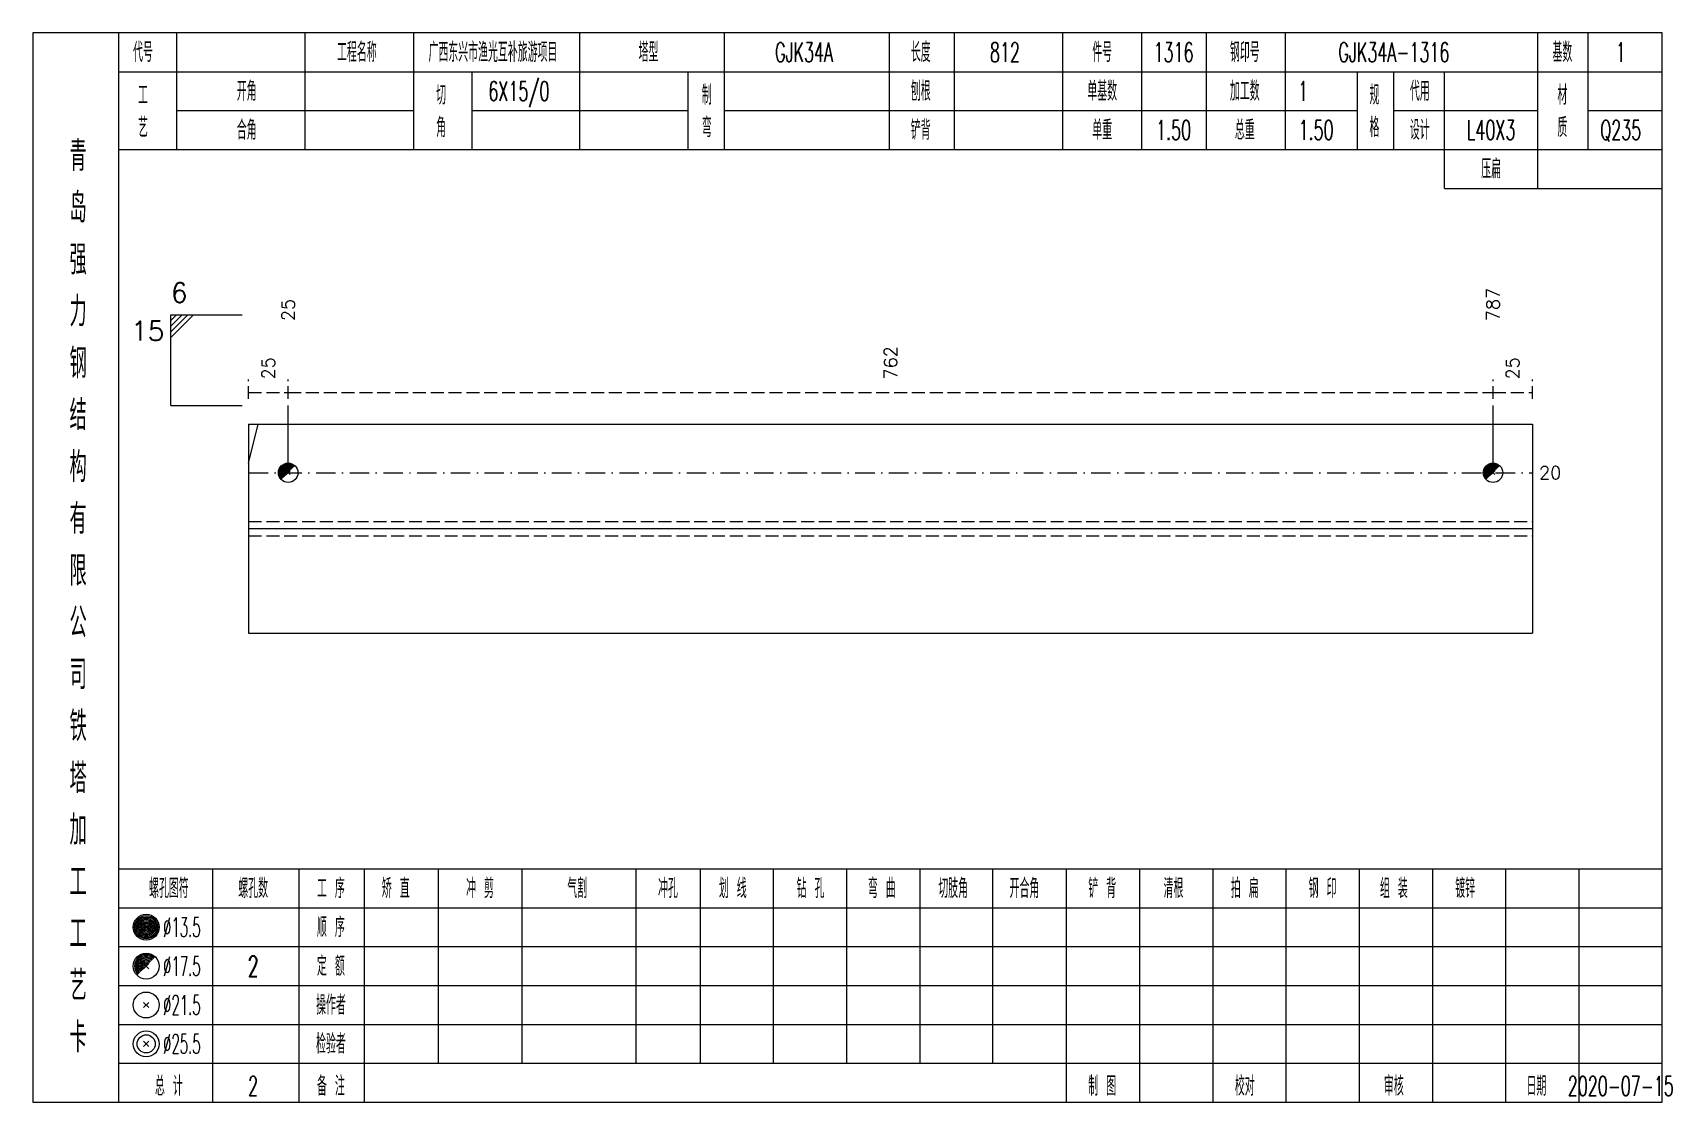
# Model space of a CAD drawing. Extents: x 0 to 2606, y -377 to 6479.
# Drawn here: x 2352.6 to 2605.5, y 700 to 865 of the extents above; entities that cross this region are included whole.
import ezdxf
from ezdxf.enums import TextEntityAlignment as Align

# ---------------------------------------------------------------- set-up
doc = ezdxf.new("R2010")
doc.units = 0
doc.header["$MEASUREMENT"] = 0
doc.linetypes.add('一点画线', pattern=[5.2, 3, -1, 0.2, -1])
doc.linetypes.add('虚线', pattern=[2.75, 2, -0.75])
doc.layers.get('0').update_dxf_attribs({"linetype": 'CONTINUOUS', "lineweight": 25})
doc.layers.add('1', color=7, linetype='CONTINUOUS', lineweight=25)
doc.layers.add('4', color=7, linetype='CONTINUOUS', lineweight=25)
doc.styles.get("Standard").update_dxf_attribs({"font": 'simplex.shx', "width": 0.7, "height": 3, "bigfont": 'gbhzfs.shx'})

msp = doc.modelspace()

# ---------------------------------------------------------------- texts
at = {"color": 7, "linetype": 'Continuous', "lineweight": 13}
msp.add_text('6', height=3, dxfattribs=at).set_placement((2373.9, 822.5), align=Align.BOTTOM_LEFT)
for s, p in [('787', (2577.9, 820.5)), ('25', (2392, 820.5))]:
    msp.add_text(s, height=2, rotation=90, dxfattribs=at).set_placement(p, align=Align.MIDDLE_LEFT)
msp.add_text('15', height=3, dxfattribs=at).set_placement((2372.9, 820.5), align=Align.TOP_RIGHT)
at = {"color": 8, "linetype": 'Continuous', "lineweight": 9}
for s, p in [('25', (2388.95, 811.5)), ('762', (2484.95, 811.5)), ('25', (2580.95, 811.5))]:
    msp.add_text(s, height=2, rotation=90, dxfattribs=at).set_placement(p, align=Align.MIDDLE_LEFT)
at = {"color": 7, "linetype": 'Continuous', "lineweight": 13}
msp.add_text('20', height=2, dxfattribs=at).set_placement((2585, 797.12), align=Align.MIDDLE_LEFT)
at = {"layer": '4', "color": 1, "linetype": 'Continuous', "lineweight": 13}
for s, height, width, p in [('代号', 3, 0.6, (2369.6, 862)), ('工程名称', 3, 0.6, (2402.6, 862)), ('广西东兴市渔光互补旅游项目', 3, 0.6, (2423.6, 862)), ('塔型', 3, 0.6, (2447.6, 862)), ('GJK34A', 3, 0.6, (2471.6, 862)), ('长度', 3, 0.6, (2489.6, 862)), ('812', 3, 0.6, (2502.6, 862)), ('件号', 3, 0.6, (2517.6, 862)), ('1316', 3, 0.6, (2528.6, 862)), ('钢印号', 3, 0.6, (2539.6, 862)), ('GJK34A-1316', 3, 0.6, (2562.6, 862)), ('基数', 3, 0.6, (2588.6, 862)), ('1', 3, 0.6, (2597.6, 862)), ('开角', 3, 0.6, (2385.6, 856)), ('6X15/0', 3, 0.6, (2427.6, 856)), ('刨根', 3, 0.6, (2489.6, 856)), ('单基数', 3, 0.6, (2517.6, 856)), ('加工数', 3, 0.6, (2539.6, 856)), ('1', 3, 0.6, (2548.6, 856)), ('代用', 3, 0.6, (2566.6, 856)), ('工', 3, 0.6, (2369.6, 855.4)), ('切', 3, 0.6, (2415.6, 855.4)), ('制', 3, 0.6, (2456.6, 855.4)), ('规', 3, 0.6, (2559.6, 855.4)), ('材', 3, 0.6, (2588.6, 855.4)), ('艺', 3, 0.6, (2369.6, 850.4)), ('合角', 3, 0.6, (2385.6, 850)), ('角', 3, 0.6, (2415.6, 850.4)), ('弯', 3, 0.6, (2456.6, 850.4)), ('铲背', 3, 0.6, (2489.6, 850)), ('单重', 3, 0.6, (2517.6, 850)), ('1.50', 3, 0.6, (2528.6, 850)), ('总重', 3, 0.6, (2539.6, 850)), ('1.50', 3, 0.6, (2550.6, 850)), ('格', 3, 0.6, (2559.6, 850.4)), ('设计', 3, 0.6, (2566.6, 850)), ('L40X3', 3, 0.6, (2577.6, 850)), ('质', 3, 0.6, (2588.6, 850.4)), ('Q235', 3, 0.6, (2597.6, 850)), ('青', 4.6, 0.8, (2359.6, 846)), ('压扁', 3, 0.6, (2577.6, 844)), ('岛', 4.6, 0.8, (2359.6, 838)), ('强', 4.6, 0.8, (2359.6, 830)), ('力', 4.6, 0.8, (2359.6, 822)), ('钢', 4.6, 0.8, (2359.6, 814)), ('结', 4.6, 0.8, (2359.6, 806)), ('构', 4.6, 0.8, (2359.6, 798)), ('有', 4.6, 0.8, (2359.6, 790)), ('限', 4.6, 0.8, (2359.6, 782)), ('公', 4.6, 0.8, (2359.6, 774)), ('司', 4.6, 0.8, (2359.6, 766)), ('铁', 4.6, 0.8, (2359.6, 758)), ('塔', 4.6, 0.8, (2359.6, 750)), ('加', 4.6, 0.8, (2359.6, 742)), ('工', 4.6, 0.8, (2359.6, 734)), ('螺孔图符', 3, 0.6, (2373.6, 733)), ('螺孔数', 3, 0.6, (2386.6, 733)), ('工 序', 3, 0.6, (2398.6, 733)), ('矫 直', 3, 0.6, (2408.6, 733)), ('冲 剪', 3, 0.6, (2421.6, 733)), ('气割', 3, 0.6, (2436.6, 733)), ('冲孔', 3, 0.6, (2450.6, 733)), ('划 线', 3, 0.6, (2460.6, 733)), ('钻 孔', 3, 0.6, (2472.6, 733)), ('弯 曲', 3, 0.6, (2483.6, 733)), ('切肢角', 3, 0.6, (2494.6, 733)), ('开合角', 3, 0.6, (2505.6, 733)), ('铲 背', 3, 0.6, (2517.6, 733)), ('清根', 3, 0.6, (2528.6, 733)), ('拍 扁', 3, 0.6, (2539.6, 733)), ('钢 印', 3, 0.6, (2551.6, 733)), ('组 装', 3, 0.6, (2562.6, 733)), ('镀锌', 3, 0.6, (2573.6, 733)), ('%%C13.5', 3, 0.5, (2375.6, 727)), ('顺 序', 3, 0.6, (2398.6, 727)), ('工', 4.6, 0.8, (2359.6, 726)), ('%%C17.5', 3, 0.5, (2375.6, 721)), ('2', 3.2, 0.6, (2386.6, 721)), ('定 额', 3, 0.6, (2398.6, 721)), ('艺', 4.6, 0.8, (2359.6, 718)), ('%%C21.5', 3, 0.5, (2375.6, 715)), ('操作者', 3, 0.6, (2398.6, 715)), ('卡', 4.6, 0.8, (2359.6, 710)), ('检验者', 3, 0.6, (2398.6, 709)), ('%%C25.5', 3, 0.5, (2375.6, 709)), ('总 计', 3, 0.6, (2373.6, 702.5)), ('2', 3, 0.6, (2386.6, 702.5)), ('备 注', 3, 0.6, (2398.6, 702.5)), ('制 图', 3, 0.6, (2517.6, 702.5)), ('校对', 3, 0.6, (2539.6, 702.5)), ('审核', 3, 0.6, (2562.6, 702.5)), ('日期', 3, 0.6, (2584.6, 702.5)), ('2020-07-15', 3, 0.6, (2597.6, 702.5))]:
    msp.add_text(s, height=height, dxfattribs=dict(at, width=width)).set_placement(p, align=Align.MIDDLE_CENTER)

# ---------------------------------------------------------------- linework, layer by layer
at = {"color": 7, "linetype": 'Continuous', "lineweight": 13}
for p, q in [((2373.9, 821.5), (2384.9, 821.5)), ((2373.9, 807.5), (2373.9, 821.5)), ((2374.78, 821.5), (2373.9, 820.62)), ((2375.65, 821.5), (2373.9, 819.75)), ((2376.53, 821.5), (2373.9, 818.88)), ((2377.4, 821.5), (2373.9, 818)), ((2373.9, 807.5), (2384.9, 807.5)), ((2392, 797.12), (2392, 807.5)), ((2577.9, 797.12), (2577.9, 807.5)), ((2385.9, 798.58), (2387.36, 804.62))]:
    msp.add_line(p, q, dxfattribs=at)
at = {"color": 8, "linetype": '虚线', "lineweight": 9}
for p, q in [((2385.9, 808.5), (2385.9, 811.5)), ((2385.9, 809.5), (2392, 809.5)), ((2392, 808.5), (2392, 811.5)), ((2392, 808.5), (2392, 811.5)), ((2392, 809.5), (2577.9, 809.5)), ((2577.9, 808.5), (2577.9, 811.5)), ((2577.9, 808.5), (2577.9, 811.5)), ((2577.9, 809.5), (2584, 809.5)), ((2584, 808.5), (2584, 811.5))]:
    msp.add_line(p, q, dxfattribs=at)
at = {"color": 7, "linetype": 'Continuous', "lineweight": 18}
for p, q in [((2385.9, 804.62), (2385.9, 772.38)), ((2385.9, 804.62), (2584, 804.62)), ((2584, 804.62), (2584, 772.38)), ((2385.9, 788.5), (2584, 788.5))]:
    msp.add_line(p, q, dxfattribs=at)
at = {"color": 3, "linetype": '一点画线', "lineweight": 13}
msp.add_line((2385.9, 797.12), (2584, 797.12), dxfattribs=at)
at = {"color": 7, "linetype": 'Continuous', "lineweight": 0}
for p, q in [((2391.7, 796.83), (2392.3, 797.42)), ((2391.7, 797.42), (2392.3, 796.83)), ((2577.6, 796.83), (2578.2, 797.42)), ((2577.6, 797.42), (2578.2, 796.83))]:
    msp.add_line(p, q, dxfattribs=at)
at = {"color": 1, "linetype": '虚线', "lineweight": 18}
for p, q in [((2385.9, 789.62), (2584, 789.62)), ((2385.9, 787.38), (2584, 787.38))]:
    msp.add_line(p, q, dxfattribs=at)
at = {"color": 7, "linetype": 'Continuous', "lineweight": 13}
for centre in [(2392, 797.12), (2577.9, 797.12)]:
    msp.add_circle(centre, 1.5, dxfattribs=at)
for centre, radius in [((2392, 797.12), 1.35), ((2392, 797.12), 1.2), ((2392, 797.12), 1.05), ((2392, 797.12), 0.9), ((2392, 797.12), 0.75), ((2392, 797.12), 0.6), ((2392, 797.12), 0.45), ((2392, 797.12), 0.3), ((2392, 797.12), 0.15), ((2577.9, 797.12), 1.35), ((2577.9, 797.12), 1.2), ((2577.9, 797.12), 1.05), ((2577.9, 797.12), 0.9), ((2577.9, 797.12), 0.75), ((2577.9, 797.12), 0.6), ((2577.9, 797.12), 0.45), ((2577.9, 797.12), 0.3), ((2577.9, 797.12), 0.15)]:
    msp.add_arc(centre, radius, 45, 225, dxfattribs=at)
at = {"layer": '1', "color": 7, "linetype": 'Continuous', "lineweight": 18}
msp.add_line((2385.9, 772.38), (2584, 772.38), dxfattribs=at)
at = {"layer": '4', "color": 1, "linetype": 'Continuous', "lineweight": 18}
for p, q in [((2365.9, 700), (2365.9, 865)), ((2374.8, 847), (2374.8, 865)), ((2394.6, 847), (2394.6, 865)), ((2411.4, 847), (2411.4, 865)), ((2437, 847), (2437, 865)), ((2459.3, 847), (2459.3, 865)), ((2484.8, 847), (2484.8, 865)), ((2494.8, 847), (2494.8, 865)), ((2511.5, 847), (2511.5, 865)), ((2523.7, 847), (2523.7, 865)), ((2533.7, 847), (2533.7, 865)), ((2545.9, 847), (2545.9, 865)), ((2584.8, 841), (2584.8, 865)), ((2592.6, 847), (2592.6, 865)), ((2365.9, 859), (2604, 859)), ((2420.4, 847), (2420.4, 859)), ((2453.7, 847), (2453.7, 859)), ((2557, 847), (2557, 859)), ((2562.6, 847), (2562.6, 859)), ((2570.4, 841), (2570.4, 859)), ((2374.8, 853), (2411.4, 853)), ((2420.4, 853), (2453.7, 853)), ((2459.3, 853), (2557, 853)), ((2562.6, 853), (2584.8, 853)), ((2592.6, 853), (2604, 853)), ((2365.9, 847), (2604, 847)), ((2570.4, 841), (2604, 841)), ((2365.9, 736), (2604, 736)), ((2380.4, 700), (2380.4, 736)), ((2393.7, 700), (2393.7, 736)), ((2403.8, 700), (2403.8, 736)), ((2415.2, 706), (2415.2, 736)), ((2428.1, 706), (2428.1, 736)), ((2445.7, 706), (2445.7, 736)), ((2455.6, 706), (2455.6, 736)), ((2466.9, 706), (2466.9, 736)), ((2478.2, 706), (2478.2, 736)), ((2489.5, 706), (2489.5, 736)), ((2500.7, 706), (2500.7, 736)), ((2512.1, 706), (2512.1, 736)), ((2523.4, 706), (2523.4, 736)), ((2534.7, 706), (2534.7, 736)), ((2546, 706), (2546, 736)), ((2557.3, 706), (2557.3, 736)), ((2568.6, 706), (2568.6, 736)), ((2579.9, 706), (2579.9, 736)), ((2591.2, 706), (2591.2, 736)), ((2365.9, 730), (2604, 730)), ((2365.9, 724), (2604, 724)), ((2365.9, 718), (2604, 718)), ((2365.9, 712), (2604, 712)), ((2365.9, 706), (2604, 706)), ((2512.1, 700), (2512.1, 706)), ((2523.4, 700), (2523.4, 706)), ((2534.7, 700), (2534.7, 706)), ((2546, 700), (2546, 706)), ((2557.3, 700), (2557.3, 706)), ((2568.6, 700), (2568.6, 706)), ((2579.9, 700), (2579.9, 706)), ((2591.2, 700), (2591.2, 706))]:
    msp.add_line(p, q, dxfattribs=at)
at = {"layer": '4', "color": 7, "linetype": 'Continuous', "lineweight": 13}
for p, q in [((2369.9, 726.8), (2370.3, 727.2)), ((2370.3, 726.8), (2369.9, 727.2)), ((2369.7, 714.6), (2370.5, 715.4)), ((2370.5, 714.6), (2369.7, 715.4)), ((2369.7, 708.6), (2370.5, 709.4)), ((2370.5, 708.6), (2369.7, 709.4))]:
    msp.add_line(p, q, dxfattribs=at)
at = {"layer": '4', "color": 7, "linetype": 'Continuous', "lineweight": 0}
for p, q in [((2369.7, 720.6), (2370.5, 721.4)), ((2369.7, 721.4), (2370.5, 720.6))]:
    msp.add_line(p, q, dxfattribs=at)
at = {"layer": '4', "color": 1, "linetype": 'Continuous', "lineweight": 18}
msp.add_lwpolyline([(2352.6, 865), (2352.6, 700), (2604, 700), (2604, 865)], close=True, dxfattribs=at)
at = {"layer": '4', "color": 7, "linetype": 'Continuous', "lineweight": 13}
for centre, radius in [((2370.1, 727), 2), ((2370.1, 727), 1.8), ((2370.1, 727), 1.6), ((2370.1, 727), 1.4), ((2370.1, 727), 1.2), ((2370.1, 727), 1), ((2370.1, 727), 0.8), ((2370.1, 727), 0.6), ((2370.1, 727), 0.4), ((2370.1, 727), 0.2), ((2370.1, 721), 2), ((2370.1, 715), 2), ((2370.1, 709), 2), ((2370.1, 709), 1.4)]:
    msp.add_circle(centre, radius, dxfattribs=at)
for radius in [1.8, 1.6, 1.4, 1.2, 1, 0.8, 0.6, 0.4, 0.2]:
    msp.add_arc((2370.1, 721), radius, 45, 225, dxfattribs=at)

msp.set_redraw_order([(e.dxf.handle, doc.entitydb.next_handle()) for e in msp.query("TEXT MTEXT ATTDEF DIMENSION ARC_DIMENSION")])  # texts and dimensions are drawn at this point

doc.saveas('drawing.dxf')
